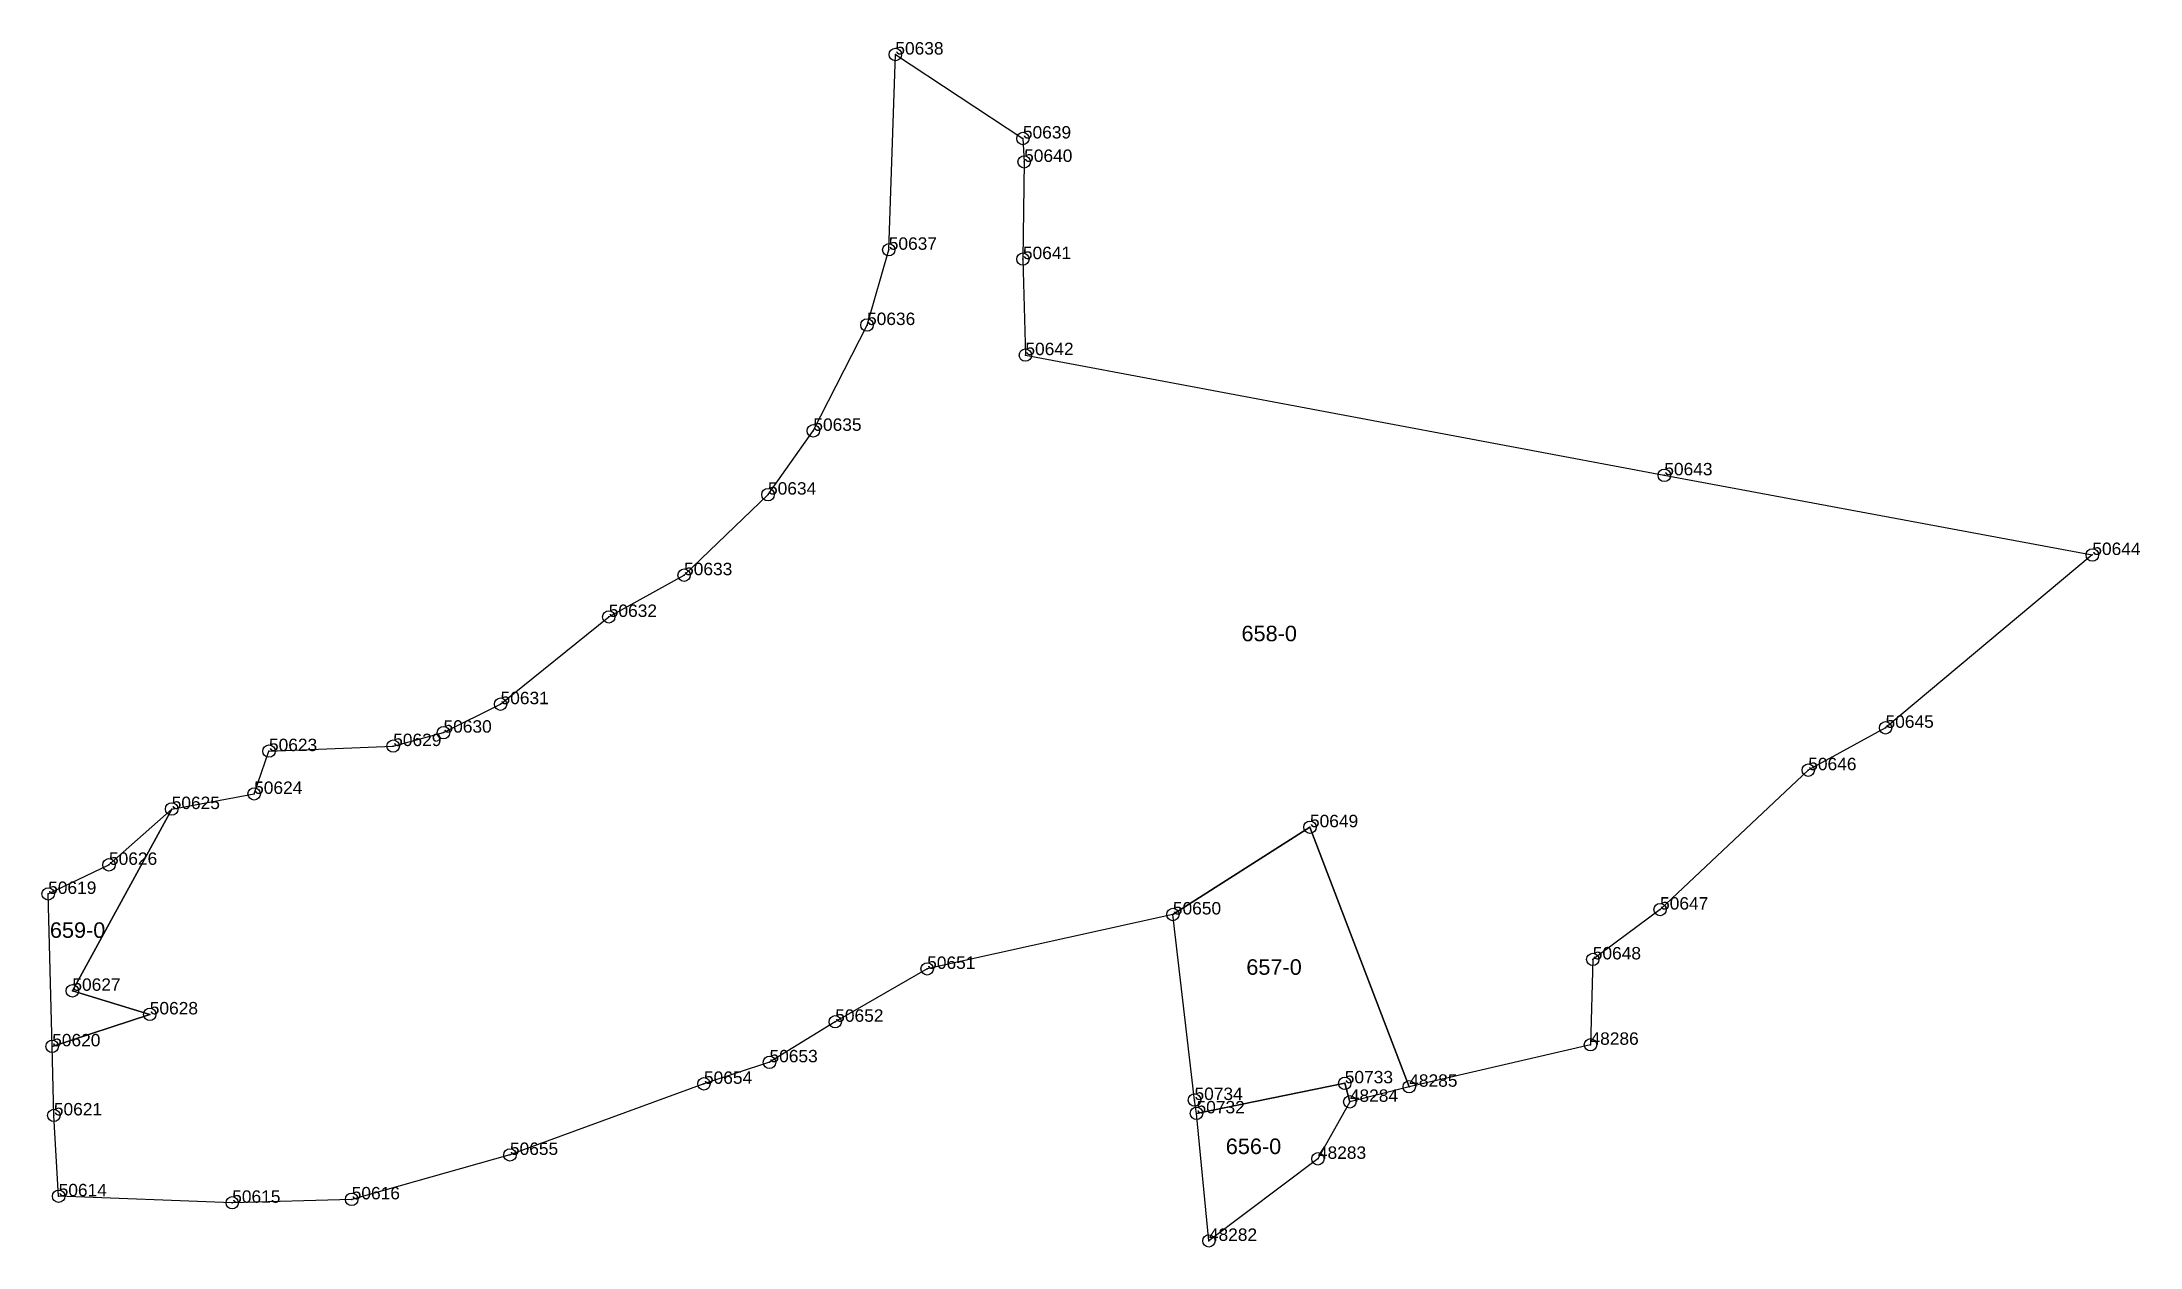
# Model space of a CAD drawing. Header units: feet. Extents: x 7508000 to 7512000, y 4688000 to 4692000.
# Drawn here: x 7509309.6 to 7509647.5, y 4689694.3 to 4689888.5 of the extents above; entities that cross this region are included whole.
import ezdxf

# ---------------------------------------------------------------- set-up
doc = ezdxf.new("R2010")
doc.units = ezdxf.units.FT
doc.header["$MEASUREMENT"] = 0
doc.header["$PDMODE"] = 32
doc.header["$PDSIZE"] = 2
for name, color, linetype in [('Nr e Pikave Gjeodezike te Parceles Baze', 7, 'CONTINUOUS'), ('Nr Parceles Baze', 7, 'CONTINUOUS'), ('Ortofoto_2012', 7, 'CONTINUOUS'), ('Parcela Baze', 7, 'CONTINUOUS'), ('Pikat', 7, 'CONTINUOUS')]:
    doc.layers.add(name, color=color, linetype=linetype)
doc.styles.get("Standard").update_dxf_attribs({"font": 'arial.ttf'})
picture_1 = doc.add_image_def('image1.ecw', size_in_pixel=(10000, 10000))

msp = doc.modelspace()

# ---------------------------------------------------------------- texts
at = {"layer": 'Nr e Pikave Gjeodezike te Parceles Baze', "color": 2}
for s, p in [('50638', (7509447.03, 4689886.44)), ('50639', (7509467.58, 4689872.91)), ('50640', (7509467.78, 4689869.14)), ('50637', (7509445.97, 4689854.98)), ('50641', (7509467.58, 4689853.47)), ('50636', (7509442.47, 4689842.85)), ('50642', (7509467.98, 4689838)), ('50635', (7509433.82, 4689825.8)), ('50643', (7509570.9, 4689818.63)), ('50634', (7509426.52, 4689815.52)), ('50644', (7509639.85, 4689805.79)), ('50633', (7509413, 4689802.54)), ('50632', (7509400.87, 4689795.81)), ('50631', (7509383.44, 4689781.75)), ('50645', (7509606.54, 4689777.94)), ('50623', (7509346.13, 4689774.19)), ('50629', (7509366.14, 4689775)), ('50630', (7509374.25, 4689777.16)), ('50646', (7509594.09, 4689771.11)), ('50624', (7509343.74, 4689767.29)), ('50625', (7509330.46, 4689764.85)), ('50649', (7509513.82, 4689761.92)), ('50626', (7509320.36, 4689755.86)), ('50619', (7509310.56, 4689751.17)), ('50650', (7509491.74, 4689747.86)), ('50647', (7509570.22, 4689748.65)), ('50648', (7509559.38, 4689740.62)), ('50651', (7509452.16, 4689739.09)), ('50627', (7509314.46, 4689735.56)), ('50628', (7509326.93, 4689731.76)), ('50652', (7509437.35, 4689730.57)), ('50620', (7509311.21, 4689726.61)), ('48286', (7509559.01, 4689726.86)), ('50653', (7509426.76, 4689724.04)), ('50654', (7509416.2, 4689720.57)), ('50733', (7509519.43, 4689720.65)), ('48285', (7509529.81, 4689720.1)), ('50734', (7509495.22, 4689717.96)), ('48284', (7509520.24, 4689717.67)), ('50621', (7509311.48, 4689715.48)), ('50732', (7509495.55, 4689715.81)), ('50655', (7509384.95, 4689709.11)), ('48283', (7509515.1, 4689708.48)), ('50614', (7509312.25, 4689702.45)), ('50615', (7509340.21, 4689701.4)), ('50616', (7509359.46, 4689701.95)), ('48282', (7509497.54, 4689695.26))]:
    msp.add_text(s, height=2, dxfattribs=at).set_placement(p)
at = {"layer": 'Nr Parceles Baze', "color": 2}
for s, p in [('658-0', (7509502.79, 4689791.89)), ('659-0', (7509310.84, 4689744.09)), ('657-0', (7509503.57, 4689738.14)), ('656-0', (7509500.26, 4689709.25))]:
    msp.add_text(s, height=2.5, dxfattribs=at).set_placement(p)

# ---------------------------------------------------------------- linework, layer by layer
at = {"layer": 'Parcela Baze', "color": 2}
for points in [[(7509311.21, 4689726.61), (7509326.93, 4689731.76), (7509314.46, 4689735.56), (7509330.46, 4689764.85), (7509343.74, 4689767.29), (7509346.13, 4689774.19), (7509366.14, 4689775), (7509374.25, 4689777.16), (7509383.44, 4689781.75), (7509400.87, 4689795.81), (7509413, 4689802.54), (7509426.52, 4689815.52), (7509433.82, 4689825.8), (7509442.47, 4689842.85), (7509445.97, 4689854.98), (7509447.03, 4689886.44), (7509467.58, 4689872.91), (7509467.78, 4689869.14), (7509467.58, 4689853.47), (7509467.98, 4689838), (7509570.9, 4689818.63), (7509639.85, 4689805.79), (7509606.54, 4689777.94), (7509594.09, 4689771.11), (7509570.22, 4689748.65), (7509559.38, 4689740.62), (7509559.01, 4689726.86), (7509529.81, 4689720.1), (7509513.82, 4689761.92), (7509491.74, 4689747.86), (7509452.16, 4689739.09), (7509437.35, 4689730.57), (7509426.76, 4689724.04), (7509416.2, 4689720.57), (7509384.95, 4689709.11), (7509359.46, 4689701.95), (7509340.21, 4689701.4), (7509312.25, 4689702.45), (7509311.48, 4689715.48), (7509311.21, 4689726.61)], [(7509320.36, 4689755.86), (7509330.46, 4689764.85), (7509314.46, 4689735.56), (7509326.93, 4689731.76), (7509311.21, 4689726.61), (7509310.56, 4689751.17), (7509320.36, 4689755.86)], [(7509520.24, 4689717.67), (7509519.43, 4689720.65), (7509495.55, 4689715.81), (7509495.22, 4689717.96), (7509491.74, 4689747.86), (7509513.82, 4689761.92), (7509529.81, 4689720.1), (7509520.24, 4689717.67)], [(7509515.1, 4689708.48), (7509497.54, 4689695.26), (7509495.55, 4689715.81), (7509519.43, 4689720.65), (7509520.24, 4689717.67), (7509515.1, 4689708.48)]]:
    msp.add_lwpolyline(points, dxfattribs=at)
at = {"layer": 'Pikat', "color": 2}
for p in [(7509447.03, 4689886.44), (7509467.58, 4689872.91), (7509467.78, 4689869.14), (7509445.97, 4689854.98), (7509467.58, 4689853.47), (7509442.47, 4689842.85), (7509467.98, 4689838), (7509433.82, 4689825.8), (7509426.52, 4689815.52), (7509570.9, 4689818.63), (7509639.85, 4689805.79), (7509413, 4689802.54), (7509400.87, 4689795.81), (7509383.44, 4689781.75), (7509366.14, 4689775), (7509374.25, 4689777.16), (7509606.54, 4689777.94), (7509346.13, 4689774.19), (7509594.09, 4689771.11), (7509330.46, 4689764.85), (7509343.74, 4689767.29), (7509513.82, 4689761.92), (7509320.36, 4689755.86), (7509310.56, 4689751.17), (7509491.74, 4689747.86), (7509570.22, 4689748.65), (7509452.16, 4689739.09), (7509559.38, 4689740.62), (7509314.46, 4689735.56), (7509326.93, 4689731.76), (7509437.35, 4689730.57), (7509311.21, 4689726.61), (7509559.01, 4689726.86), (7509426.76, 4689724.04), (7509416.2, 4689720.57), (7509495.22, 4689717.96), (7509519.43, 4689720.65), (7509520.24, 4689717.67), (7509529.81, 4689720.1), (7509311.48, 4689715.48), (7509495.55, 4689715.81), (7509384.95, 4689709.11), (7509515.1, 4689708.48), (7509312.25, 4689702.45), (7509340.21, 4689701.4), (7509359.46, 4689701.95), (7509497.54, 4689695.26)]:
    msp.add_point(p, dxfattribs=at)

msp.set_redraw_order([(e.dxf.handle, doc.entitydb.next_handle()) for e in msp.query("TEXT MTEXT ATTDEF DIMENSION ARC_DIMENSION")])  # texts and dimensions are drawn at this point

# ---------------------------------------------------------------- pictures from other files: only their frames are drawn
at = {"layer": 'Ortofoto_2012'}
image = msp.add_image(picture_1, insert=(7508000, 4688000), size_in_units=(2000, 2000), dxfattribs=at)
image.dxf.flags = 7

doc.saveas('drawing.dxf')
